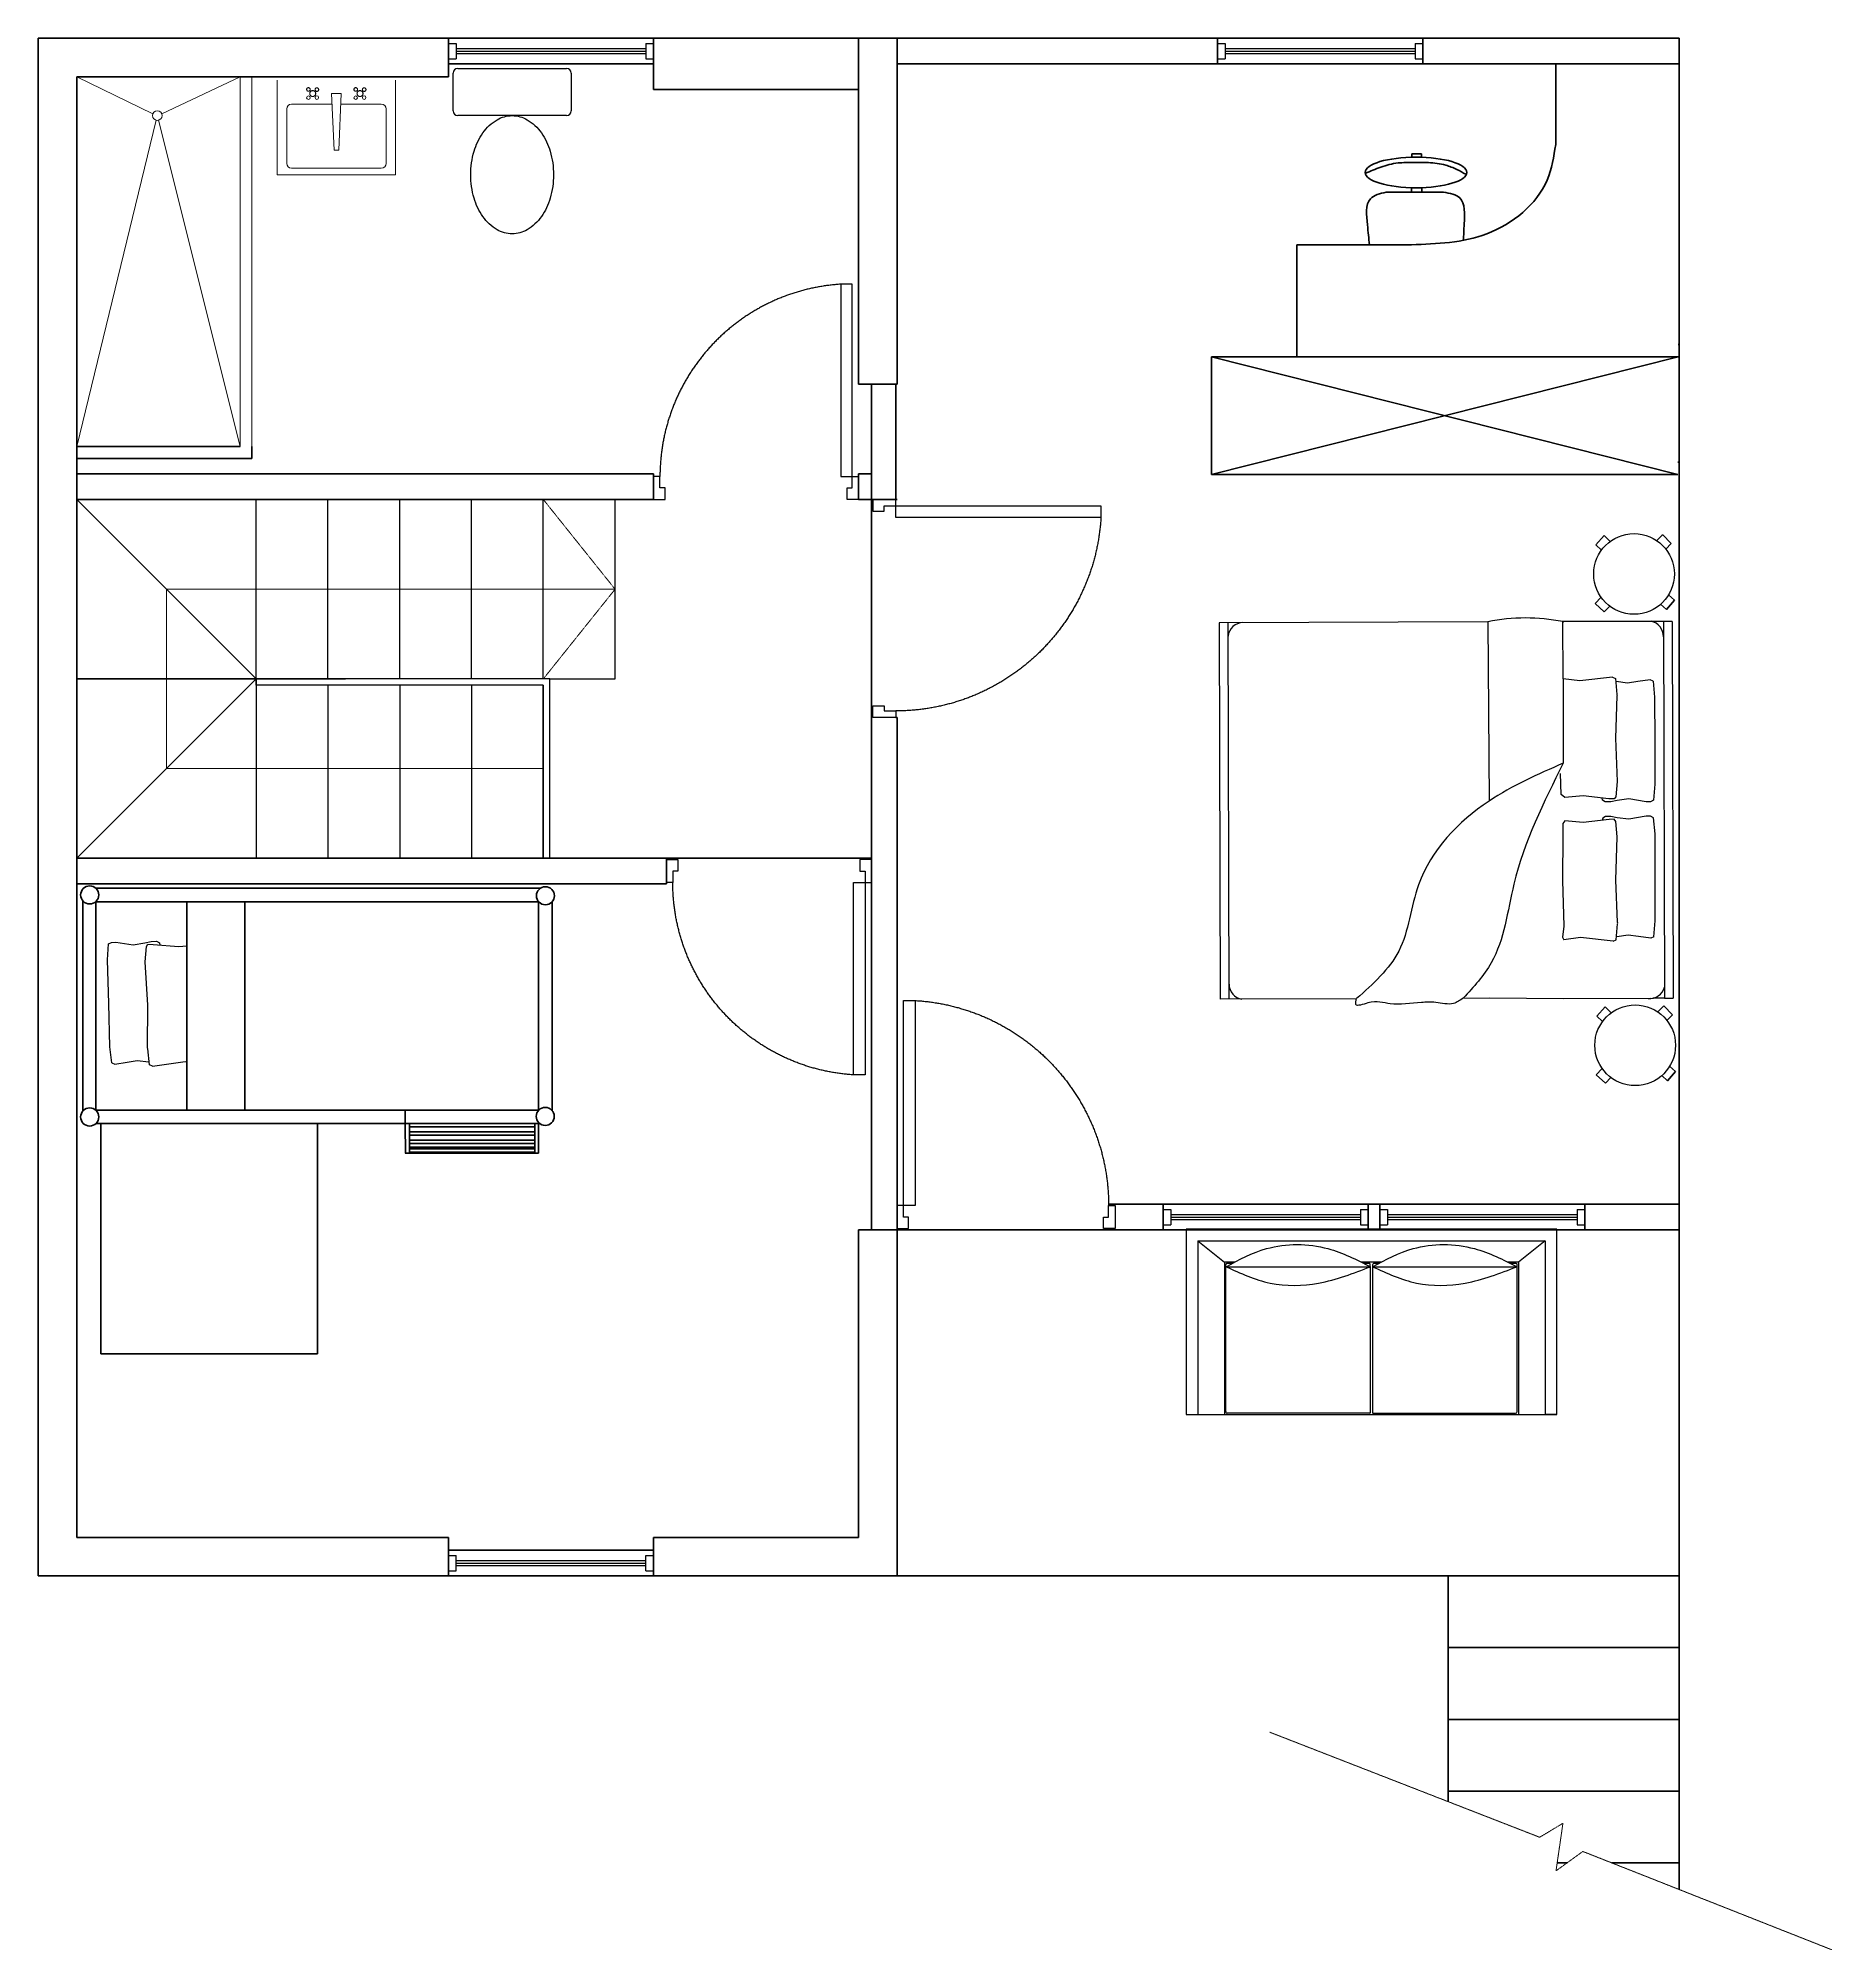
# Model space of a CAD drawing. Header units: metres. Extents: x -32982 to 1660, y -22516 to -303.
# Drawn here: x -13823 to 1660, y -16812 to -303 of the extents above; entities that cross this region are included whole.
import ezdxf

# ---------------------------------------------------------------- set-up
doc = ezdxf.new("R2010")
doc.units = ezdxf.units.M
doc.header["$LTSCALE"] = 5
doc.header["$MEASUREMENT"] = 0
doc.linetypes.add('HIDDEN', pattern=[0.375, 0.25, -0.125])
doc.layers.get('0').update_dxf_attribs({"color": 30})
doc.layers.get('DEFPOINTS').update_dxf_attribs({"color": 210})
for name, color, linetype, lineweight in [('A-DOOR-FULL', 4, 'Continuous', 25), ('A-FLOR-LEVL', 7, 'Continuous', 35), ('A-FLOR-OVHD', 3, 'HIDDEN', 18), ('A-FLOR-STRS', 4, 'Continuous', 25), ('A-FURN', 8, 'Continuous', 18), ('A-GLAZ-FULL', 4, 'Continuous', 25), ('A-WALL-FULL-EXTR', 7, 'Continuous', 35), ('A-WALL-FULL-INTR', 7, 'Continuous', 35)]:
    doc.layers.add(name, color=color, linetype=linetype, lineweight=lineweight)
doc.styles.add('E-ROMANS', font='romans.shx', dxfattribs={"width": 0.8})
doc.dimstyles.new('E-0100_ARW_18', dxfattribs={"dimscale": 0.001, "dimtxt": 180, "dimasz": 180, "dimexe": 90, "dimexo": 60, "dimgap": 90, "dimtad": 0, "dimzin": 0, "dimdsep": 46, "dimtxsty": 'E-ROMANS', "dimblk": 'OPEN90', "dimcen": 90, "dimclrd": 256, "dimclre": 256, "dimclrt": 256, "dimadec": 0, "dimazin": 0, "dimtfac": 1, "dimtmove": 1, "dimatfit": 3, "dimldrblk": 'OPEN90', "dimfxl": 1, "dimtfill": 1, "dimtolj": 1, "dimtzin": 0, "dimarcsym": 0})

# ---------------------------------------------------------------- blocks, each defined once
blk = doc.blocks.new('DOOR-75')
for points in [[(-0.07, 0.84), (-0.07, 0.09), (-0.025, 0.09), (-0.025, 0.84), (-0.07, 0.84)], [(-0.775, 0.09), (-0.8, 0.09), (-0.8, 0), (-0.755, 0), (-0.755, 0.045), (-0.775, 0.045), (-0.775, 0.09)], [(-0.025, 0.09), (0, 0.09), (0, 0), (-0.045, 0), (-0.045, 0.045), (-0.025, 0.045), (-0.025, 0.09)]]:
    blk.add_lwpolyline(points)
at = {"linetype": 'HIDDEN'}
blk.add_arc((-0.0225, 0.089), 0.7525, 93.61808, 179.92486, dxfattribs=at)
blk = doc.blocks.new('DOOR-80')
for points in [[(-0.07, 0.89), (-0.07, 0.09), (-0.025, 0.09), (-0.025, 0.89), (-0.07, 0.89)], [(-0.825, 0.09), (-0.85, 0.09), (-0.85, 0), (-0.805, 0), (-0.805, 0.045), (-0.825, 0.045), (-0.825, 0.09)], [(-0.025, 0.09), (0, 0.09), (0, 0), (-0.045, 0), (-0.045, 0.045), (-0.025, 0.045), (-0.025, 0.09)]]:
    blk.add_lwpolyline(points)
at = {"linetype": 'HIDDEN'}
blk.add_arc((-0.0227, 0.0891), 0.8023, 93.38109, 179.93414, dxfattribs=at)
blk = doc.blocks.new('_Oblique')
at = {"color": 0, "linetype": 'ByBlock', "lineweight": -2}
blk.add_line((-0.5, -0.5), (0.5, 0.5), dxfattribs=at)
blk = doc.blocks.new('*D108')
at = {"layer": 'A-FLOR-LEVL', "lineweight": -2, "transparency": 16777216}
for p, q in [((-2957, -2086), (-2957, -2086)), ((-2957, -3055), (-2957, -3055))]:
    blk.add_line(p, q, dxfattribs=at)
at = {"layer": 'A-FLOR-LEVL', "transparency": 16777216}
for p, q in [((-2957, -2086), (-2957, -2570)), ((-2957, -3055), (-2957, -2571))]:
    blk.add_line(p, q, dxfattribs=at)
at = {"layer": 'DEFPOINTS', "color": 0, "transparency": 16777216}
for p in [(-2957, -2086), (-2957, -3055), (-2957, -3055)]:
    blk.add_point(p, dxfattribs=at)
at = {"layer": 'A-FLOR-LEVL', "transparency": 16777216, "xscale": 0.12, "yscale": 0.12, "zscale": 0.12}
for p, rotation in [((-2957, -2086), 90), ((-2957, -3055), 270)]:
    blk.add_blockref('_Oblique', p, dxfattribs=dict(at, rotation=rotation))
at = {"layer": 'A-FLOR-LEVL', "transparency": 16777216, "insert": (-2957, -2571), "char_height": 0.12, "attachment_point": 5, "rotation": 90, "style": 'E-ROMANS', "bg_fill": 3, "box_fill_scale": 1.25, "bg_fill_color": 256, "bg_fill_true_color": 13158600, "bg_fill_transparency": 0}
blk.add_mtext('\\A1;969.43', dxfattribs=at)
blk = doc.blocks.new('_Open90')
at = {"color": 0, "linetype": 'ByBlock', "lineweight": -2}
for p, q in [((0, 0), (-1, 0)), ((-0.5, 0.5), (0, 0)), ((0, 0), (-0.5, -0.5))]:
    blk.add_line(p, q, dxfattribs=at)

msp = doc.modelspace()

# ---------------------------------------------------------------- linework, layer by layer
at = {"color": 0}
for p, q in [((-10242.493, -930.539), (-10242.493, -603.799)), ((-10201.651, -562.957), (-9262.274, -562.957)), ((-9221.432, -603.799), (-9221.432, -930.539)), ((-9262.274, -971.381), (-10201.651, -971.381)), ((-376.977, -4678.177), (-305.072, -4598.74)), ((-305.072, -4598.74), (-253.041, -4649.05)), ((195.322, -4594.766), (149.247, -4641.708)), ((195.322, -4594.766), (200, -4590)), ((274.759, -4666.671), (200, -4590)), ((-327.306, -4723.575), (-376.977, -4678.177)), ((274.759, -4666.671), (227.512, -4714.807)), ((250.993, -5110.93), (250.163, -5110.233)), ((250.993, -5110.93), (302.547, -5155.943)), ((-382.97, -5183.944), (-330.97, -5130.965)), ((-303.533, -5255.849), (-382.97, -5183.944)), ((-303.533, -5255.849), (-256.424, -5207.853)), ((183.108, -5191.719), (232.465, -5236.993)), ((302.547, -5155.943), (232.465, -5236.993)), ((232.465, -5236.993), (302.547, -5155.943)), ((-1308.309, -5343.684), (-3628.12, -5350.566)), ((-3628.12, -5350.566), (-3618.476, -8601.513)), ((-3553.321, -5350.344), (-3543.677, -8601.292)), ((-1308.309, -5343.664), (-1298.768, -6891.2)), ((282.049, -5338.966), (-660.939, -5341.763)), ((-659.478, -5834.301), (-660.939, -5341.763)), ((282.049, -5338.966), (207.253, -5339.188)), ((207.253, -5339.188), (216.908, -8593.817)), ((282.049, -5338.966), (291.704, -8593.595)), ((-515.449, -5852.653), (-659.478, -5834.301)), ((-659.478, -5834.301), (-657.312, -6564.392)), ((-233.097, -5820.517), (-515.449, -5852.653)), ((-657.364, -6564.44), (-657.312, -6564.392)), ((-317.963, -6882.466), (-321.1, -6863.778)), ((-294.542, -6897.303), (-317.963, -6882.466)), ((-246.906, -6897.993), (-294.542, -6897.303)), ((-192.38, -6885.312), (-246.906, -6897.993)), ((-317.496, -7039.894), (-320.522, -7058.6)), ((-294.164, -7024.918), (-317.496, -7039.894)), ((-246.532, -7023.946), (-294.164, -7024.918)), ((-191.932, -7036.303), (-246.532, -7023.946)), ((-508.869, -8070.86), (-652.786, -8090.067)), ((-226.331, -8101.321), (-508.869, -8070.86)), ((-12903.157, -8116.896), (-12848.951, -8102.91)), ((-12848.951, -8102.91), (-12801.311, -8102.457)), ((-12801.311, -8102.457), (-12777.542, -8116.728)), ((-12777.542, -8116.728), (-12773.957, -8135.335)), ((-2441.819, -8598.023), (-3618.476, -8601.513)), ((-1298.665, -8594.632), (-1524.035, -8595.3)), ((-652.026, -8599.195), (-1298.665, -8594.632)), ((97.392, -8596.971), (-652.026, -8599.195)), ((-367.286, -8748.824), (-295.381, -8669.387)), ((-317.615, -8794.222), (-367.286, -8748.824)), ((-295.381, -8669.387), (-243.35, -8719.697)), ((216.908, -8593.817), (115.164, -8594.119)), ((205.013, -8665.413), (158.938, -8712.355)), ((205.013, -8665.413), (209.691, -8660.647)), ((284.45, -8737.318), (209.691, -8660.647)), ((216.908, -8593.817), (291.704, -8593.595)), ((284.45, -8737.318), (237.203, -8785.454)), ((-12836.903, -9180.407), (-12555.404, -9141.506)), ((-12555.404, -9141.506), (-12539.399, -9143.156)), ((-373.279, -9254.591), (-321.279, -9201.612)), ((312.238, -9226.59), (242.155, -9307.64)), ((242.155, -9307.64), (312.238, -9226.59)), ((260.684, -9181.577), (259.853, -9180.881)), ((260.684, -9181.577), (312.238, -9226.59)), ((-293.842, -9326.496), (-373.279, -9254.591)), ((-293.842, -9326.496), (-246.733, -9278.5)), ((192.798, -9262.366), (242.155, -9307.64)), ((-713.52, -10588.811), (-3913.52, -10588.811)), ((-3913.52, -10588.811), (-3913.52, -12188.811)), ((-3813.52, -10688.811), (-3813.52, -12188.811)), ((-3813.52, -10688.811), (-813.52, -10688.811)), ((-3813.52, -10688.811), (-3581.897, -10873.261)), ((-813.52, -10688.811), (-1045.14, -10873.251)), ((-813.52, -10688.811), (-813.52, -12188.811)), ((-713.52, -12188.811), (-713.52, -10588.811)), ((-3493.905, -10873.26), (-3581.897, -10873.26)), ((-3581.897, -10873.261), (-3581.897, -12188.811)), ((-3571.897, -12164.515), (-3571.897, -10895.878)), ((-3560.516, -10883.256), (-3512.957, -10883.256)), ((-2229.242, -10873.256), (-2400.634, -10873.256)), ((-2380.542, -10883.256), (-2336.333, -10883.256)), ((-2313.517, -10873.256), (-2323.517, -10873.256)), ((-2323.517, -10912.037), (-2323.517, -10895.31)), ((-2303.517, -10895.584), (-2303.517, -12175.949)), ((-2290.614, -10883.256), (-2248.302, -10883.256)), ((-1045.14, -10873.251), (-1135.989, -10873.251)), ((-1115.887, -10883.256), (-1068.574, -10883.256)), ((-1055.14, -12163.393), (-1055.14, -10895.669)), ((-1045.14, -10873.251), (-1045.14, -12188.811)), ((-3568.171, -10912.642), (-2322.324, -10912.642)), ((-2323.517, -10913.102), (-2323.517, -12173.743)), ((-2303.517, -10912.642), (-1057.669, -10912.642)), ((-3913.52, -12188.811), (-713.52, -12188.811)), ((-3581.897, -12188.811), (-2313.517, -12188.811)), ((-2327.761, -12178.811), (-3557.946, -12178.811)), ((-2327.761, -12178.811), (-3557.946, -12178.811)), ((-2313.517, -12188.811), (-2303.517, -12188.811)), ((-2300.987, -12178.811), (-1069.852, -12178.811)), ((-713.52, -12188.811), (-813.52, -12188.811))]:
    msp.add_line(p, q, dxfattribs=at)
msp.add_lwpolyline([(-9374.591, -1481.912, -0.070670005), (-9403.343, -1684.318, -0.082313939), (-9479.263, -1842.912, -0.106841581), (-9602.398, -1956.981, -0.134380009), (-9731.963, -1992.443, -0.134380009), (-9861.527, -1956.981, -0.106841581), (-9984.663, -1842.912, -0.082313939), (-10060.583, -1684.318, -0.070670005), (-10089.334, -1481.912, -0.070670005), (-10060.583, -1279.507, -0.082313939), (-9984.663, -1120.912, -0.106841581), (-9861.527, -1006.843, -0.134380009), (-9731.963, -971.381, -0.134380009), (-9602.398, -1006.843, -0.106841581), (-9479.263, -1120.912, -0.082313939), (-9403.343, -1279.507, -0.070670005)], format="xyb", close=True, dxfattribs=at)
for points in [[(-233.097, -5820.517), (-208.021, -5832.962), (-195.093, -5970.638), (-193.089, -5976.193)], [(-102.384, -5872.593), (-201.687, -5857.982)], [(117.936, -5857.034), (130.864, -5994.71), (131.979, -6370.671), (133.095, -6746.632), (120.984, -6884.382), (95.982, -6896.976), (58.424, -6897.087), (-90.772, -6872.305), (-192.38, -6885.312)], [(117.936, -5857.034), (92.86, -5844.589), (-14.717, -5859.916), (-102.384, -5872.593)], [(-193.089, -5976.193), (-195.056, -5983.158), (-206.498, -6346.636), (-192.863, -6722.56), (-204.992, -6854.256), (-217.455, -6873.246), (-263.239, -6871.833), (-485.491, -6846.737)], [(-643.911, -6861.612), (-676.918, -6835.374), (-681.68, -6651.84), (-681.68, -6651.84), (-681.68, -6651.84)], [(-485.491, -6846.737), (-643.911, -6861.612)], [(-643.314, -7062.681), (-661.896, -7083.694), (-660.935, -7137.412), (-660.116, -7183.185), (-663.673, -7577.023), (-652.256, -7972.579), (-664.398, -8067.988), (-652.786, -8090.067)], [(-484.81, -7076.617), (-643.314, -7062.681)], [(-187.247, -7945.41), (-189.256, -7938.458), (-202.853, -7575.053), (-191.449, -7199.055), (-204.359, -7067.433), (-216.935, -7048.517), (-262.71, -7050.202), (-484.81, -7076.617)], [(124.48, -8062.722), (136.59, -7924.971), (135.475, -7549.011), (134.36, -7173.05), (121.432, -7035.374), (96.356, -7022.928), (58.798, -7023.04), (-90.248, -7048.707), (-191.932, -7036.303)], [(-226.331, -8101.321), (-201.33, -8088.727), (-189.219, -7950.977), (-187.247, -7945.41)], [(-95.93, -8048.471), (-195.144, -8063.67)], [(124.48, -8062.722), (99.478, -8075.315), (-8.188, -8060.626), (-95.93, -8048.471)], [(-13188.712, -9152.323), (-13204.94, -9014.997), (-13215.075, -8639.171), (-13225.21, -8263.345), (-13216.408, -8125.344), (-13191.716, -8112.154), (-13154.171, -8111.141), (-13004.424, -8132.337), (-12903.157, -8116.896)], [(-12880.635, -9025.736), (-12878.836, -9018.726), (-12876.119, -8655.078), (-12898.769, -8279.59), (-12889.804, -8147.64), (-12877.8, -8128.357), (-12831.995, -8128.671), (-12609.204, -8148.427)], [(-12609.204, -8148.427), (-12539.399, -8140.179)], [(-12836.903, -9180.407), (-12862.271, -9168.568), (-12878.498, -9031.241), (-12880.635, -9025.736)], [(-13188.712, -9152.323), (-13163.345, -9164.163), (-13056.167, -9146.259), (-12968.828, -9131.483)], [(-12968.828, -9131.483), (-12869.203, -9143.706)]]:
    msp.add_lwpolyline(points, dxfattribs=at)
for centre in [(-46.568, -4929.811), (-36.878, -9000.458)]:
    msp.add_circle(centre, 348.349, dxfattribs=at)
for centre, radius, start, end in [((-10201.651, -603.799), 40.842, 90, 180), ((-9262.274, -603.799), 40.842, 0, 90), ((-10201.651, -930.539), 40.842, 180, 270), ((-9262.274, -930.539), 40.842, 270, 0), ((-3419.613, -5482.903), 133.086, 91.857565, 172.5572291), ((-979.968, -6929.051), 1619.031, 78.6355542, 101.7008154), ((73.84, -5468.665), 133.086, 357.7540195, 78.4536836), ((-3409.98, -8471.363), 133.086, 180.1415372, 260.8412013), ((87.759, -8463.885), 133.086, 264.0609343, 344.7605984), ((-3560.412, -10894.791), 11.536, 89.4872441, 185.4043749), ((-2335.594, -10895.31), 12.077, 0, 93.5081581), ((-2291.307, -10895.447), 12.211, 86.7489892, 180.6418702), ((-1068.02, -10896.132), 12.888, 357.9397638, 92.4648867), ((-3558.142, -12165.048), 13.765, 177.7825833, 270.8179108), ((-2328.342, -12174.014), 4.833, 276.9008147, 3.2113233), ((-2300.819, -12176.113), 2.703, 176.5217821, 266.4271694), ((-1070.796, -12163.182), 15.658, 273.4586403, 359.2260079)]:
    msp.add_arc(centre, radius, start, end, dxfattribs=at)
for points in [[(-657.364, -6564.44), (-1298.768, -6891.2), (-1906.302, -7613.803), (-2078.138, -8187.252), (-2441.354, -8596.331)], [(-657.312, -6564.392), (-1084.191, -7609.812), (-1279.563, -8289.054), (-1521.612, -8593.603)], [(-1521.612, -8593.603), (-1605.184, -8639.417), (-1758.509, -8630.536), (-1882.351, -8630.903), (-2151.353, -8642.382), (-2343.546, -8634.408), (-2448.132, -8647.535), (-2441.354, -8596.331)], [(-3568.171, -10912.642), (-3218.875, -10756.886), (-2689.469, -10756.886), (-2322.324, -10912.642)], [(-2303.517, -10912.642), (-1954.221, -10756.886), (-1424.814, -10756.886), (-1057.669, -10912.642)], [(-3568.171, -10912.642), (-3187.961, -11054.207), (-2770.618, -11054.207), (-2322.324, -10912.642)], [(-2303.517, -10912.642), (-1923.306, -11054.207), (-1505.964, -11054.207), (-1057.669, -10912.642)]]:
    msp.add_spline(points, degree=3, dxfattribs=at)
msp.add_point((-659.82, -5342.473), dxfattribs=at)
at = {"layer": 'A-FLOR-LEVL'}
for p, q in [((-8511.212, -302.917), (-10281.847, -302.917)), ((-6408.582, -302.917), (341.968, -302.917)), ((-1870.949, -302.917), (-3641.584, -302.917)), ((-3641.584, -524.246), (-3641.584, -302.917)), ((-1870.949, -524.246), (-1870.949, -302.917)), ((-8511.212, -524.246), (-10281.847, -524.246)), ((-6408.582, -524.246), (341.968, -524.246)), ((-1870.949, -524.246), (-3641.584, -524.246)), ((-8511.212, -4065.518), (-13491.125, -4065.518)), ((-8511.212, -4065.518), (-8511.212, -4286.847)), ((-6740.576, -4065.518), (-6629.911, -4065.518)), ((-6740.576, -4065.518), (-6740.576, -4286.847)), ((-8511.212, -4286.847), (-13491.125, -4286.847)), ((-6740.576, -4286.847), (-6629.911, -4286.847)), ((-6629.911, -4286.847), (-6408.582, -4286.847)), ((-6629.911, -6168.148), (-6629.911, -10594.737)), ((-6419.648, -6168.148), (-6408.582, -6168.148)), ((-6408.582, -6168.148), (-6408.582, -10594.737)), ((-13491.125, -7385.46), (-6629.911, -7385.46)), ((-8400.547, -7606.789), (-13491.125, -7606.789)), ((-4582.661, -10373.408), (341.968, -10373.408)), ((-2341.07, -10373.408), (-4111.706, -10373.408)), ((-4111.706, -10373.408), (-4111.706, -10594.737)), ((-2341.07, -10373.408), (-2341.07, -10594.737)), ((-470.435, -10373.408), (-2241.07, -10373.408)), ((-2241.07, -10594.737), (-2241.07, -10373.408)), ((-470.435, -10594.737), (-470.435, -10373.408)), ((-6408.582, -10594.737), (341.968, -10594.737)), ((-2341.07, -10594.737), (-4111.706, -10594.737)), ((-2341.07, -10594.737), (-2241.07, -10594.737)), ((-8511.212, -13361.356), (-10281.847, -13361.356)), ((-8511.212, -13582.685), (-10281.847, -13582.685)), ((-1649.998, -15533.344), (-1649.998, -13582.685)), ((341.968, -13582.685), (341.968, -16291.259)), ((341.968, -14202.408), (-1649.998, -14202.408)), ((341.968, -14822.131), (-1649.998, -14822.131)), ((341.968, -15441.853), (-1649.998, -15441.853)), ((-624.944, -16061.576), (-710.207, -16061.576)), ((341.968, -16061.576), (-239.341, -16061.576))]:
    msp.add_line(p, q, dxfattribs=at)
at = {"layer": 'A-FLOR-LEVL', "color": 0}
for p, q in [((-723.109, -630.077), (-723.109, -524.246)), ((-723.109, -1220.407), (-723.109, -630.077)), ((-1963.764, -1328.644), (-1963.764, -1300.331)), ((-1963.764, -1300.331), (-1880.202, -1300.331)), ((-1880.202, -1300.331), (-1880.202, -1330.577)), ((-1963.764, -1328.644), (-1963.722, -1330.417)), ((-1944.567, -1632.713), (-2185.365, -1632.713)), ((-1966.545, -1595.045), (-1966.545, -1633.067)), ((-1944.567, -1632.713), (-1690.692, -1632.713)), ((-1879.569, -1593.739), (-1879.23, -1633.059)), ((-2957.206, -3055.511), (-2957.206, -2086.033)), ((-2957.206, -2086.033), (-1968.591, -2086.033)), ((335.588, -2947.995), (341.968, -2947.995)), ((-3693.897, -4071.234), (-3693.897, -3055.458)), ((-3693.897, -3055.458), (335.588, -3055.458)), ((-3693.897, -3055.458), (332.795, -4071.234)), ((335.588, -3055.458), (-3693.897, -4071.234)), ((-6419.648, -4286.847), (-6419.648, -3290.865)), ((-12080.405, -3830.354), (-13491.125, -3830.354)), ((-11978.851, -3932.061), (-13491.125, -3932.061)), ((-11978.298, -3830.354), (-11978.851, -3932.061)), ((332.795, -4071.234), (-3693.897, -4071.234)), ((332.795, -3963.771), (341.968, -3963.771)), ((-13491.125, -7606.789), (-11330, -7606.789)), ((-13491.125, -7669.43), (-13491.125, -7733.748)), ((-13437.51, -9567.28), (-13437.51, -7752.604)), ((-9485.538, -7643.837), (-13326.417, -7643.837)), ((-13326.119, -9562.269), (-13326.119, -7760.681)), ((-9504.033, -7761.867), (-13326.119, -7760.681)), ((-12539.399, -7759.871), (-12539.399, -9553.611)), ((-12039.466, -9563.463), (-12039.466, -7763.562)), ((-9504.033, -7761.867), (-9504.033, -9561.867)), ((-9386.119, -9561.867), (-9386.119, -7762.031)), ((-13491.125, -9520), (-13491.125, -9520)), ((-9504.033, -9561.867), (-13326.559, -9561.867)), ((-10654.291, -9696.659), (-10654.291, -9561.867)), ((-9386.119, -9561.867), (-9386.119, -9565.078)), ((-13491.125, -9587.767), (-13491.125, -9651.833)), ((-9504.033, -9675.078), (-13323.766, -9675.078)), ((-13282.701, -9687.023), (-13282.701, -9675.078)), ((-13282.701, -9687.023), (-13282.701, -11665.106)), ((-11412.701, -11665.106), (-11412.701, -9675.078)), ((-10654.291, -9696.659), (-10652.248, -9923.929)), ((-10617.462, -9675.297), (-10617.462, -9931.86)), ((-10617.462, -9703.408), (-9535.148, -9703.408)), ((-9535.148, -9675.162), (-9535.148, -9931.45)), ((-9505.545, -9932.095), (-9504.033, -9675.078)), ((-9504.033, -9675.078), (-9496.119, -9675.078)), ((-9535.148, -9746.966), (-10617.462, -9746.966)), ((-10617.462, -9776.913), (-9535.148, -9776.913)), ((-9535.148, -9820.476), (-10617.462, -9820.476)), ((-10617.462, -9847.697), (-9535.148, -9847.697)), ((-9535.148, -9880.371), (-10617.462, -9880.371)), ((-10617.462, -9893.981), (-9535.148, -9893.981)), ((-10654.972, -9932.095), (-9505.545, -9932.095)), ((-10652.248, -9923.929), (-10652.248, -9931.987)), ((-9535.148, -9923.929), (-10617.462, -9923.929)), ((-13282.701, -11665.106), (-13212.701, -11665.106)), ((-13212.701, -11665.106), (-11412.701, -11665.106))]:
    msp.add_line(p, q, dxfattribs=at)
at = {"layer": 'A-FLOR-LEVL', "color": 8}
msp.add_line((341.968, -13582.685), (-6408.582, -13582.685), dxfattribs=at)
at = {"layer": 'A-FLOR-LEVL'}
for points in [[(-6629.911, -4286.847), (-6629.911, -6168.148)], [(-6408.582, -10594.737), (-4527.281, -10594.737)]]:
    msp.add_lwpolyline(points, dxfattribs=at)
at = {"layer": 'A-FLOR-LEVL', "color": 0}
for centre in [(-13378.998, -7701.589), (-9444.87, -7708.974), (-13378.941, -9619.8), (-9446.119, -9615.078)]:
    msp.add_circle(centre, 78.102, dxfattribs=at)
msp.add_ellipse((-1929.116, -1462.447), major_axis=(439.472, 0), ratio=0.301364518, dxfattribs=at)
for points in [[(-723.109, -1220.407), (-796.467, -1527.746), (-1317.485, -1991.637), (-1968.591, -2086.033)], [(-2366.851, -1470.555), (-2232.675, -1416.414), (-2084.321, -1380.253), (-1949.894, -1377.039), (-1821.869, -1377.039), (-1672.741, -1399.539), (-1577.074, -1436.101), (-1498.289, -1478.287)]]:
    msp.add_spline(points, degree=3, dxfattribs=at)
for points, knots in [([(-2185.365, -1632.713), (-2239.264, -1645.097), (-2375.527, -1676.405), (-2348.645, -1903.356), (-2336.574, -2032.079), (-2331.64, -2086.033)], [0, 0, 0, 0, 148.716339889, 375.973967599, 545.954678403, 545.954678403, 545.954678403, 545.954678403]), ([(-1690.692, -1632.713), (-1636.212, -1642.219), (-1498.479, -1666.253), (-1512.445, -1881.437), (-1517.66, -2003.226), (-1519.423, -2048.038)], [0, 0, 0, 0, 148.716339889, 375.973967599, 515.135016984, 515.135016984, 515.135016984, 515.135016984])]:
    msp.add_open_spline(points, degree=3, knots=knots, dxfattribs=at)
at = {"layer": 'A-FLOR-OVHD'}
for p, q in [((-9949.853, -524.246), (-8843.206, -524.246)), ((-3309.59, -524.246), (-2202.943, -524.246)), ((-8843.206, -5061.5), (-9462.928, -4286.847)), ((-12716.472, -6610.807), (-12716.472, -5061.5)), ((-12716.472, -5061.5), (-8843.206, -5061.5)), ((-8843.206, -5061.5), (-9462.928, -5836.154)), ((-9462.928, -6610.807), (-12716.472, -6610.807)), ((-3779.712, -10594.737), (-2673.065, -10594.737)), ((-3193.831, -14932.228), (-861.484, -15840.364)), ((-861.484, -15840.364), (-660.389, -15719.707)), ((-660.389, -15719.707), (-720.259, -16130.554)), ((-720.259, -16130.554), (-488.766, -15963.024)), ((-488.766, -15963.024), (1660.199, -16812.112))]:
    msp.add_line(p, q, dxfattribs=at)
at = {"layer": 'A-FLOR-STRS'}
for p, q in [((-11941.819, -5836.154), (-13491.125, -4286.847)), ((-11941.819, -5836.154), (-11941.819, -4286.847)), ((-11322.096, -5836.154), (-11322.096, -4286.847)), ((-10702.373, -5836.154), (-10702.373, -4286.847)), ((-10082.651, -5836.154), (-10082.651, -4286.847)), ((-9462.928, -5836.154), (-9462.928, -4286.847)), ((-8843.206, -5836.154), (-8843.206, -4286.847)), ((-11941.819, -5836.154), (-13491.125, -5836.154)), ((-13491.125, -5836.154), (-11170.491, -5836.154)), ((-11941.819, -5836.154), (-13491.125, -7385.46)), ((-11941.819, -5836.154), (-11941.819, -7385.46)), ((-11941.819, -5891.486), (-11941.819, -5836.154)), ((-11322.096, -5891.486), (-11322.096, -7385.46)), ((-10702.373, -5891.486), (-10702.373, -7385.46)), ((-10082.651, -5891.486), (-10082.651, -7385.46)), ((-9462.928, -5891.486), (-9462.928, -7385.46)), ((-9407.596, -5836.154), (-8843.206, -5836.154))]:
    msp.add_line(p, q, dxfattribs=at)
for points in [[(-9407.596, -7385.46), (-9407.596, -5836.154), (-11941.819, -5836.154)], [(-9462.928, -7385.46), (-9462.928, -5891.486), (-11941.819, -5891.486)]]:
    msp.add_lwpolyline(points, dxfattribs=at)
at = {"layer": 'A-FURN', "color": 0}
for p, q in [((-12832.688, -955.293), (-13491.125, -634.911)), ((-12757.608, -955.293), (-12080.405, -634.911)), ((-12080.405, -634.911), (-12080.405, -3830.354)), ((-11978.298, -634.911), (-11978.298, -3830.354)), ((-11761.322, -665.063), (-11761.322, -1481.912)), ((-11208.425, -780.976), (-11290.11, -780.976)), ((-11290.11, -780.976), (-11269.689, -1271.086)), ((-11228.846, -1271.086), (-11208.425, -780.976)), ((-10740.26, -1481.912), (-10740.26, -665.063)), ((-11678.113, -913.714), (-11678.113, -1383.403)), ((-11286.281, -872.872), (-11637.271, -872.872)), ((-10861.264, -872.872), (-11212.254, -872.872)), ((-10820.421, -1383.403), (-10820.421, -913.714)), ((-12805.053, -1011.004), (-13491.125, -3830.354)), ((-12080.405, -3830.354), (-12785.242, -1011.004)), ((-11269.689, -1271.086), (-11228.846, -1271.086)), ((-11761.322, -1481.912), (-10740.26, -1481.912)), ((-11637.271, -1424.245), (-10861.264, -1424.245))]:
    msp.add_line(p, q, dxfattribs=at)
at = {"layer": 'A-FURN', "linetype": 'HIDDEN'}
msp.add_line((-13491.125, -8768.769), (-13491.125, -12088.711), dxfattribs=at)
at = {"layer": 'A-FURN', "color": 0, "const_width": 10.211}
for points in [[(-11475.297, -745.308, 1), (-11505.929, -745.308, 1)], [(-11479.006, -780.976, 1), (-11427.953, -780.976, 1)], [(-11417.653, -731.299, 1), (-11417.653, -761.931, 1)], [(-11066.873, -745.308, 1), (-11097.505, -745.308, 1)], [(-11070.582, -780.976, 1), (-11019.528, -780.976, 1)], [(-11009.228, -731.299, 1), (-11009.228, -761.931, 1)]]:
    msp.add_lwpolyline(points, format="xyb", close=True, dxfattribs=at)
at = {"layer": 'A-FURN', "color": 0}
msp.add_circle((-12795.148, -971.381), 40.842, dxfattribs=at)
for centre, radius, start, end in [((-11490.613, -816.644), 15.316, 0, 180), ((-11490.613, -816.644), 15.316, 180, 0), ((-11417.653, -815.337), 15.316, 90, 270), ((-11417.653, -815.337), 15.316, 270, 90), ((-11082.189, -816.644), 15.316, 0, 180), ((-11082.189, -816.644), 15.316, 180, 0), ((-11009.228, -815.337), 15.316, 90, 270), ((-11009.228, -815.337), 15.316, 270, 90), ((-11637.271, -913.714), 40.842, 90, 180), ((-10861.264, -913.714), 40.842, 0, 90), ((-11637.271, -1383.403), 40.842, 180, 270), ((-10861.264, -1383.403), 40.842, 270, 0)]:
    msp.add_arc(centre, radius, start, end, dxfattribs=at)
at = {"layer": 'A-GLAZ-FULL'}
for p, q in [((-10281.847, -347.183), (-10215.449, -347.183)), ((-10281.847, -479.98), (-10215.449, -479.98)), ((-10215.449, -391.448), (-8577.61, -391.448)), ((-10215.449, -413.581), (-8577.61, -413.581)), ((-10215.449, -435.714), (-8577.61, -435.714)), ((-8577.61, -347.183), (-8511.212, -347.183)), ((-8577.61, -479.98), (-8511.212, -479.98)), ((-3641.584, -347.183), (-3575.186, -347.183)), ((-3641.584, -479.98), (-3575.186, -479.98)), ((-3575.186, -391.448), (-1937.347, -391.448)), ((-3575.186, -413.581), (-1937.347, -413.581)), ((-3575.186, -435.714), (-1937.347, -435.714)), ((-1937.347, -347.183), (-1870.949, -347.183)), ((-1937.347, -479.98), (-1870.949, -479.98)), ((-4111.706, -10417.674), (-4045.307, -10417.674)), ((-4111.706, -10550.472), (-4045.307, -10550.472)), ((-4045.307, -10461.94), (-2407.469, -10461.94)), ((-4045.307, -10484.073), (-2407.469, -10484.073)), ((-4045.307, -10506.206), (-2407.469, -10506.206)), ((-2407.469, -10417.674), (-2341.07, -10417.674)), ((-2407.469, -10550.472), (-2341.07, -10550.472)), ((-2241.07, -10417.674), (-2174.672, -10417.674)), ((-2241.07, -10550.472), (-2174.672, -10550.472)), ((-2174.672, -10461.94), (-536.833, -10461.94)), ((-2174.672, -10484.073), (-536.833, -10484.073)), ((-2174.672, -10506.206), (-536.833, -10506.206)), ((-536.833, -10417.674), (-470.435, -10417.674)), ((-536.833, -10550.472), (-470.435, -10550.472)), ((-10281.847, -13405.622), (-10215.449, -13405.622)), ((-10215.449, -13449.888), (-8577.61, -13449.888)), ((-10215.449, -13472.021), (-8577.61, -13472.021)), ((-10215.449, -13494.154), (-8577.61, -13494.154)), ((-8577.61, -13405.622), (-8511.212, -13405.622)), ((-10281.847, -13538.42), (-10215.449, -13538.42)), ((-8577.61, -13538.42), (-8511.212, -13538.42))]:
    msp.add_line(p, q, dxfattribs=at)
at = {"layer": 'A-GLAZ-FULL', "ltscale": 0.001}
for p, q in [((-10215.449, -347.183), (-10215.449, -479.98)), ((-8577.61, -347.183), (-8577.61, -479.98)), ((-3575.186, -347.183), (-3575.186, -479.98)), ((-1937.347, -347.183), (-1937.347, -479.98)), ((-4045.307, -10417.674), (-4045.307, -10550.472)), ((-2407.469, -10417.674), (-2407.469, -10550.472)), ((-2174.672, -10417.674), (-2174.672, -10550.472)), ((-536.833, -10417.674), (-536.833, -10550.472)), ((-10215.449, -13538.42), (-10215.449, -13405.622)), ((-8577.61, -13538.42), (-8577.61, -13405.622))]:
    msp.add_line(p, q, dxfattribs=at)
at = {"layer": 'A-WALL-FULL-EXTR'}
for p, q in [((-13823.119, -302.917), (-10281.847, -302.917)), ((-13823.119, -13582.685), (-13823.119, -302.917)), ((-10281.847, -634.911), (-10281.847, -302.917)), ((-6740.576, -302.917), (-6740.576, -3290.865)), ((-6740.576, -302.917), (-6408.582, -302.917)), ((-6408.582, -3290.865), (-6408.582, -302.917)), ((341.968, -13582.685), (341.968, -302.917)), ((-13491.125, -4065.518), (-13491.125, -634.911)), ((-13491.125, -634.911), (-10281.847, -634.911)), ((-6740.576, -3290.865), (-6408.582, -3290.865)), ((-13491.125, -7385.46), (-13491.125, -4065.518)), ((-13491.125, -7669.43), (-13491.125, -7385.46)), ((-13491.125, -9587.767), (-13491.125, -7733.748)), ((-13491.125, -13250.691), (-13491.125, -9651.833)), ((-6740.576, -13250.691), (-6740.576, -10594.737)), ((-6408.582, -13582.685), (-6408.582, -10594.737)), ((-10281.847, -13250.691), (-13491.125, -13250.691)), ((-10281.847, -13582.685), (-10281.847, -13250.691)), ((-8511.212, -13582.685), (-8511.212, -13250.691)), ((-8511.212, -13250.691), (-6740.576, -13250.691)), ((-13823.119, -13582.685), (-10281.847, -13582.685)), ((-8511.212, -13582.685), (-6740.576, -13582.685)), ((-6740.576, -13582.685), (-6408.582, -13582.685))]:
    msp.add_line(p, q, dxfattribs=at)
msp.add_lwpolyline([(-6740.576, -10594.737), (-6408.582, -10594.737)], dxfattribs=at)
at = {"layer": 'A-WALL-FULL-INTR'}
for p, q in [((-8511.212, -302.917), (-6740.576, -302.917)), ((-8511.212, -745.576), (-8511.212, -302.917)), ((-8511.212, -745.576), (-6740.576, -745.576)), ((-6629.911, -3290.865), (-6629.911, -10594.737)), ((-9407.596, -7385.46), (-13491.125, -7385.46))]:
    msp.add_line(p, q, dxfattribs=at)
msp.add_lwpolyline([(-8400.547, -7385.46), (-8400.547, -7606.789)], dxfattribs=at)

# ---------------------------------------------------------------- block references
at = {"layer": 'A-DOOR-FULL', "yscale": 2213.294805385312, "zscale": 2213.294805385312}
for name, p, xscale in [('DOOR-75', (-6740.576, -4286.847), 2213.294805385312), ('DOOR-80', (-6408.582, -10583.671), -2213.294805385312)]:
    msp.add_blockref(name, p, dxfattribs=dict(at, xscale=xscale))
at = {"layer": 'A-DOOR-FULL', "xscale": -2213.294805385312, "yscale": 2213.294805385312, "zscale": 2213.294805385312}
for name, p, rotation in [('DOOR-80', (-6618.845, -4286.847), 270), ('DOOR-75', (-6629.911, -7396.526), 180)]:
    msp.add_blockref(name, p, dxfattribs=dict(at, rotation=rotation))

# ---------------------------------------------------------------- next in the draw order: dimensions: what is measured, and where the dimension line sits
at = {"layer": 'A-FLOR-LEVL', "color": 0}
dim = msp.add_linear_dim(base=(-2957.2059, -3055.4581), p1=(-2957.2059, -2086.0326), p2=(-2957.2059, -3055.4581), angle=90, dimstyle='E-0100_ARW_18', override={"dimtxt": 120, "dimasz": 120, "dimexe": 60, "dimexo": 40, "dimgap": 60, "dimblk": 'Oblique', "dimcen": 60, "dimlwd": 65535}, dxfattribs=at)
dim.commit()
dim.dimension.update_dxf_attribs({"geometry": '*D108', "text_midpoint": (-2957.2059, -2570.7453)})

doc.saveas('drawing.dxf')
